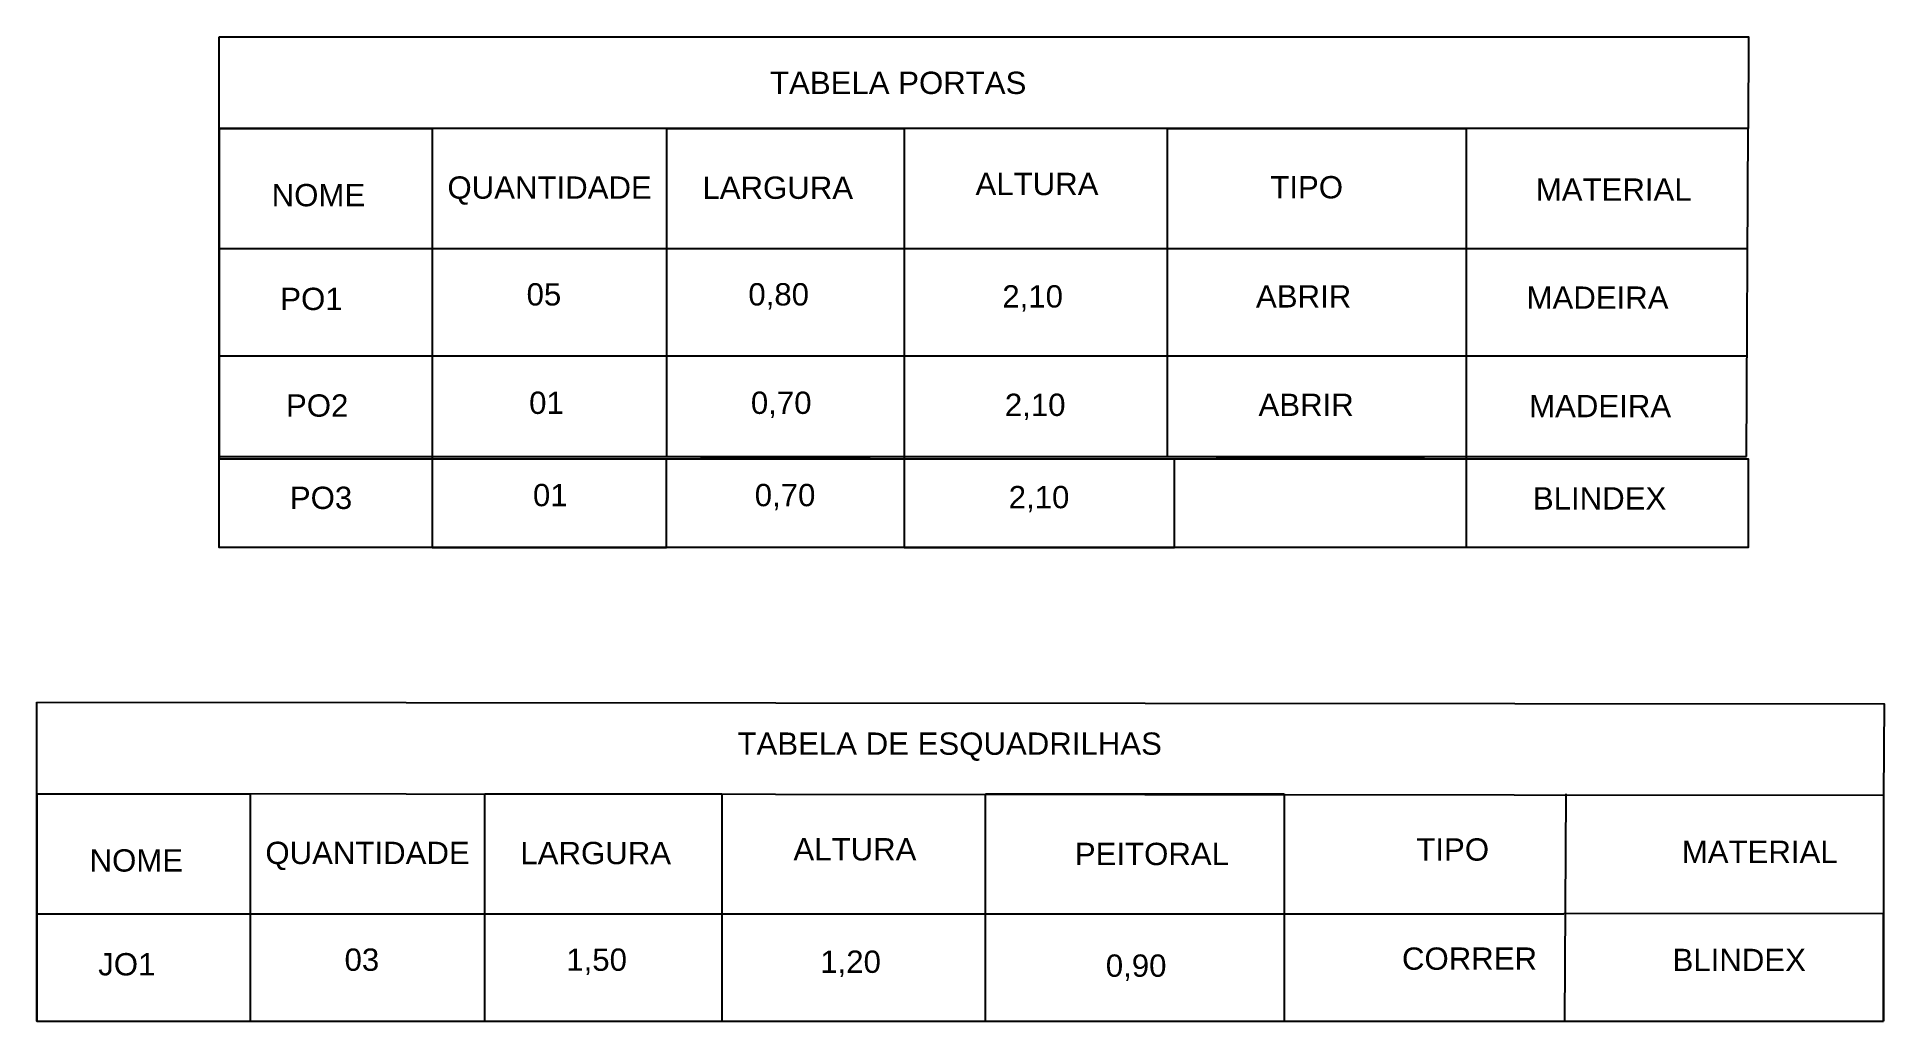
# Model space of a CAD drawing. Header units: millimetres. Extents: x 1336 to 452562, y -55875 to 2212.
# Drawn here: x 452555.5 to 452561.71, y -55860.74 to -55857.43 of the extents above; entities that cross this region are included whole.
import ezdxf

# ---------------------------------------------------------------- set-up
doc = ezdxf.new("R2010")
doc.units = ezdxf.units.MM
doc.layers.add('A_0.1', color=1, linetype='Continuous')
doc.layers.add('Z_ARQ-TEXTO3', color=7, linetype='Continuous')
doc.styles.add('Romans', font='aehalf.shx')

msp = doc.modelspace()

# ---------------------------------------------------------------- texts
at = {"layer": 'Z_ARQ-TEXTO3', "char_height": 0.075, "attachment_point": 1, "style": 'Romans'}
for s, insert in [('{\\fArial|b0|i0|c0|p34;TABELA PORTAS}', (452557.9672, -55857.5458)), ('{\\fArial|b0|i0|c0|p34;QUANTIDADE}', (452556.883, -55857.8979)), ('{\\fArial|b0|i0|c0|p34;LARGURA}', (452557.7399, -55857.8984)), ('{\\fArial|b0|i0|c0|p34;ALTURA}', (452558.6579, -55857.8857)), ('{\\fArial|b0|i0|c0|p34;TIPO}', (452559.6487, -55857.8968)), ('{\\fArial|b0|i0|c0|p34;MATERIAL}', (452560.541, -55857.9047)), ('{\\fArial|b0|i0|c0|p34;NOME}', (452556.2922, -55857.9233)), ('{\\fArial|b0|i0|c0|p34;PO1}', (452556.3211, -55858.2722)), ('{\\fArial|b0|i0|c0|p34;05}', (452557.149, -55858.2569)), ('{\\fArial|b0|i0|c0|p34;0,80}', (452557.8943, -55858.2568)), ('{\\fArial|b0|i0|c0|p34;2,10}', (452558.7479, -55858.2637)), ('{\\fArial|b0|i0|c0|p34;ABRIR}', (452559.6005, -55858.2637)), ('{\\fArial|b0|i0|c0|p34;MADEIRA}', (452560.5099, -55858.268)), ('{\\fArial|b0|i0|c0|p34;PO2}', (452556.3404, -55858.6307)), ('{\\fArial|b0|i0|c0|p34;01}', (452557.1576, -55858.6214)), ('{\\fArial|b0|i0|c0|p34;0,70}', (452557.9029, -55858.6214)), ('{\\fArial|b0|i0|c0|p34;2,10}', (452558.7565, -55858.6283)), ('{\\fArial|b0|i0|c0|p34;ABRIR}', (452559.6091, -55858.6283)), ('{\\fArial|b0|i0|c0|p34;MADEIRA}', (452560.5185, -55858.6325)), ('{\\fArial|b0|i0|c0|p34;PO3}', (452556.3533, -55858.941)), ('{\\fArial|b0|i0|c0|p34;01}', (452557.1704, -55858.9317)), ('{\\fArial|b0|i0|c0|p34;0,70}', (452557.9158, -55858.9317)), ('{\\fArial|b0|i0|c0|p34;2,10}', (452558.7694, -55858.9386)), ('{\\fArial|b0|i0|c0|p34;BLINDEX}', (452560.5313, -55858.9428)), ('{\\fArial|b0|i0|c0|p34;TABELA DE ESQUADRILHAS}', (452557.8579, -55859.7674)), ('{\\fArial|b0|i0|c0|p34;QUANTIDADE}', (452556.2711, -55860.1347)), ('{\\fArial|b0|i0|c0|p34;LARGURA}', (452557.128, -55860.1352)), ('{\\fArial|b0|i0|c0|p34;ALTURA}', (452558.0459, -55860.1225)), ('{\\fArial|b0|i0|c0|p34;PEITORAL}', (452558.9917, -55860.1382)), ('{\\fArial|b0|i0|c0|p34;TIPO}', (452560.1395, -55860.1233)), ('{\\fArial|b0|i0|c0|p34;MATERIAL}', (452561.0317, -55860.1312)), ('{\\fArial|b0|i0|c0|p34;NOME}', (452555.6802, -55860.1601)), ('{\\fArial|b0|i0|c0|p34;JO1}', (452555.7092, -55860.5091)), ('{\\fArial|b0|i0|c0|p34;03}', (452556.5371, -55860.4937)), ('{\\fArial|b0|i0|c0|p34;1,50}', (452557.2824, -55860.4937)), ('{\\fArial|b0|i0|c0|p34;1,20}', (452558.136, -55860.5006)), ('{\\fArial|b0|i0|c0|p34;0,90}', (452559.0958, -55860.5137)), ('{\\fArial|b0|i0|c0|p34;CORRER}', (452560.0912, -55860.4902)), ('{\\fArial|b0|i0|c0|p34;BLINDEX}', (452561.0006, -55860.4945))]:
    msp.add_mtext(s, dxfattribs=dict(at, insert=insert))

# ---------------------------------------------------------------- linework, layer by layer
at = {"layer": 'A_0.1'}
for p, q in [((452556.1152, -55857.7367), (452556.8316, -55857.7367)), ((452556.1152, -55857.7367), (452556.1152, -55858.1402)), ((452556.8316, -55857.7367), (452556.8316, -55858.8391)), ((452557.6209, -55858.8391), (452557.6209, -55857.7367)), ((452557.6209, -55857.7367), (452558.4176, -55857.7367)), ((452558.4176, -55857.7367), (452558.4176, -55858.8391)), ((452559.3034, -55858.8391), (452559.3034, -55857.7367)), ((452559.3034, -55857.7367), (452560.3072, -55857.7367)), ((452560.3072, -55857.7367), (452560.3072, -55858.8391)), ((452561.2494, -55858.8391), (452561.2548, -55857.7367)), ((452556.1152, -55858.1402), (452561.2477, -55858.1402)), ((452556.1152, -55858.5008), (452561.2477, -55858.5008)), ((452556.1152, -55858.8391), (452561.2494, -55858.8391)), ((452556.8316, -55858.8391), (452556.8316, -55859.1457)), ((452557.6198, -55858.8476), (452558.4176, -55858.8391)), ((452557.6198, -55859.1457), (452557.6198, -55858.8476)), ((452558.4176, -55858.8391), (452558.4176, -55859.1457)), ((452559.327, -55858.8476), (452560.3072, -55858.8391)), ((452559.327, -55859.1457), (452559.327, -55858.8476)), ((452560.3072, -55858.8391), (452560.3072, -55859.1457)), ((452556.8316, -55859.1457), (452557.6198, -55859.1457)), ((452558.4176, -55859.1457), (452559.327, -55859.1457)), ((452555.5033, -55859.9735), (452556.2196, -55859.9735)), ((452555.5033, -55859.9735), (452555.5033, -55860.377)), ((452556.2196, -55859.9735), (452556.2196, -55860.7376)), ((452557.0089, -55860.7376), (452557.0089, -55859.9735)), ((452557.0089, -55859.9735), (452557.8057, -55859.9735)), ((452557.8057, -55859.9735), (452557.8057, -55860.7376)), ((452558.6915, -55860.7376), (452558.6915, -55859.9735)), ((452558.6915, -55859.9735), (452559.6953, -55859.9735)), ((452559.6953, -55859.9735), (452559.6953, -55860.7376)), ((452560.6391, -55860.7376), (452560.6428, -55859.9735)), ((452561.7101, -55859.979), (452561.7101, -55860.7376)), ((452555.5033, -55860.377), (452560.6357, -55860.377)), ((452561.7101, -55860.3761), (452560.6357, -55860.377)), ((452561.7101, -55860.7376), (452561.7101, -55860.3761)), ((452555.5033, -55860.7376), (452560.6357, -55860.7376)), ((452560.6357, -55860.7376), (452561.7101, -55860.7376))]:
    msp.add_line(p, q, dxfattribs=at)
for points in [[(452556.1152, -55857.429), (452561.2563, -55857.429), (452561.2548, -55857.7367), (452556.1152, -55857.7367)], [(452556.1152, -55857.7367), (452556.1152, -55857.7367), (452556.1152, -55858.8476), (452556.1152, -55858.8476)], [(452556.1152, -55857.7367), (452556.1152, -55857.7367), (452556.1152, -55858.8391), (452556.1152, -55858.8391)], [(452556.1152, -55857.7367), (452556.8316, -55857.7367), (452556.8316, -55857.7367), (452556.1152, -55857.7367)], [(452556.1152, -55858.8476), (452561.2552, -55858.8476), (452561.2552, -55859.1457), (452556.1152, -55859.1457)], [(452555.5033, -55859.6659), (452561.7116, -55859.6714), (452561.7101, -55859.979), (452555.5033, -55859.9735)], [(452555.5033, -55859.9735), (452555.5033, -55859.9735), (452555.5033, -55860.7376), (452555.5033, -55860.7376)], [(452555.5033, -55859.9735), (452555.5033, -55859.9735), (452555.5033, -55860.7376), (452555.5033, -55860.7376)]]:
    msp.add_lwpolyline(points, close=True, dxfattribs=at)

msp.set_redraw_order([(e.dxf.handle, doc.entitydb.next_handle()) for e in msp.query("TEXT MTEXT ATTDEF DIMENSION ARC_DIMENSION")])  # texts and dimensions are drawn at this point

doc.saveas('drawing.dxf')
